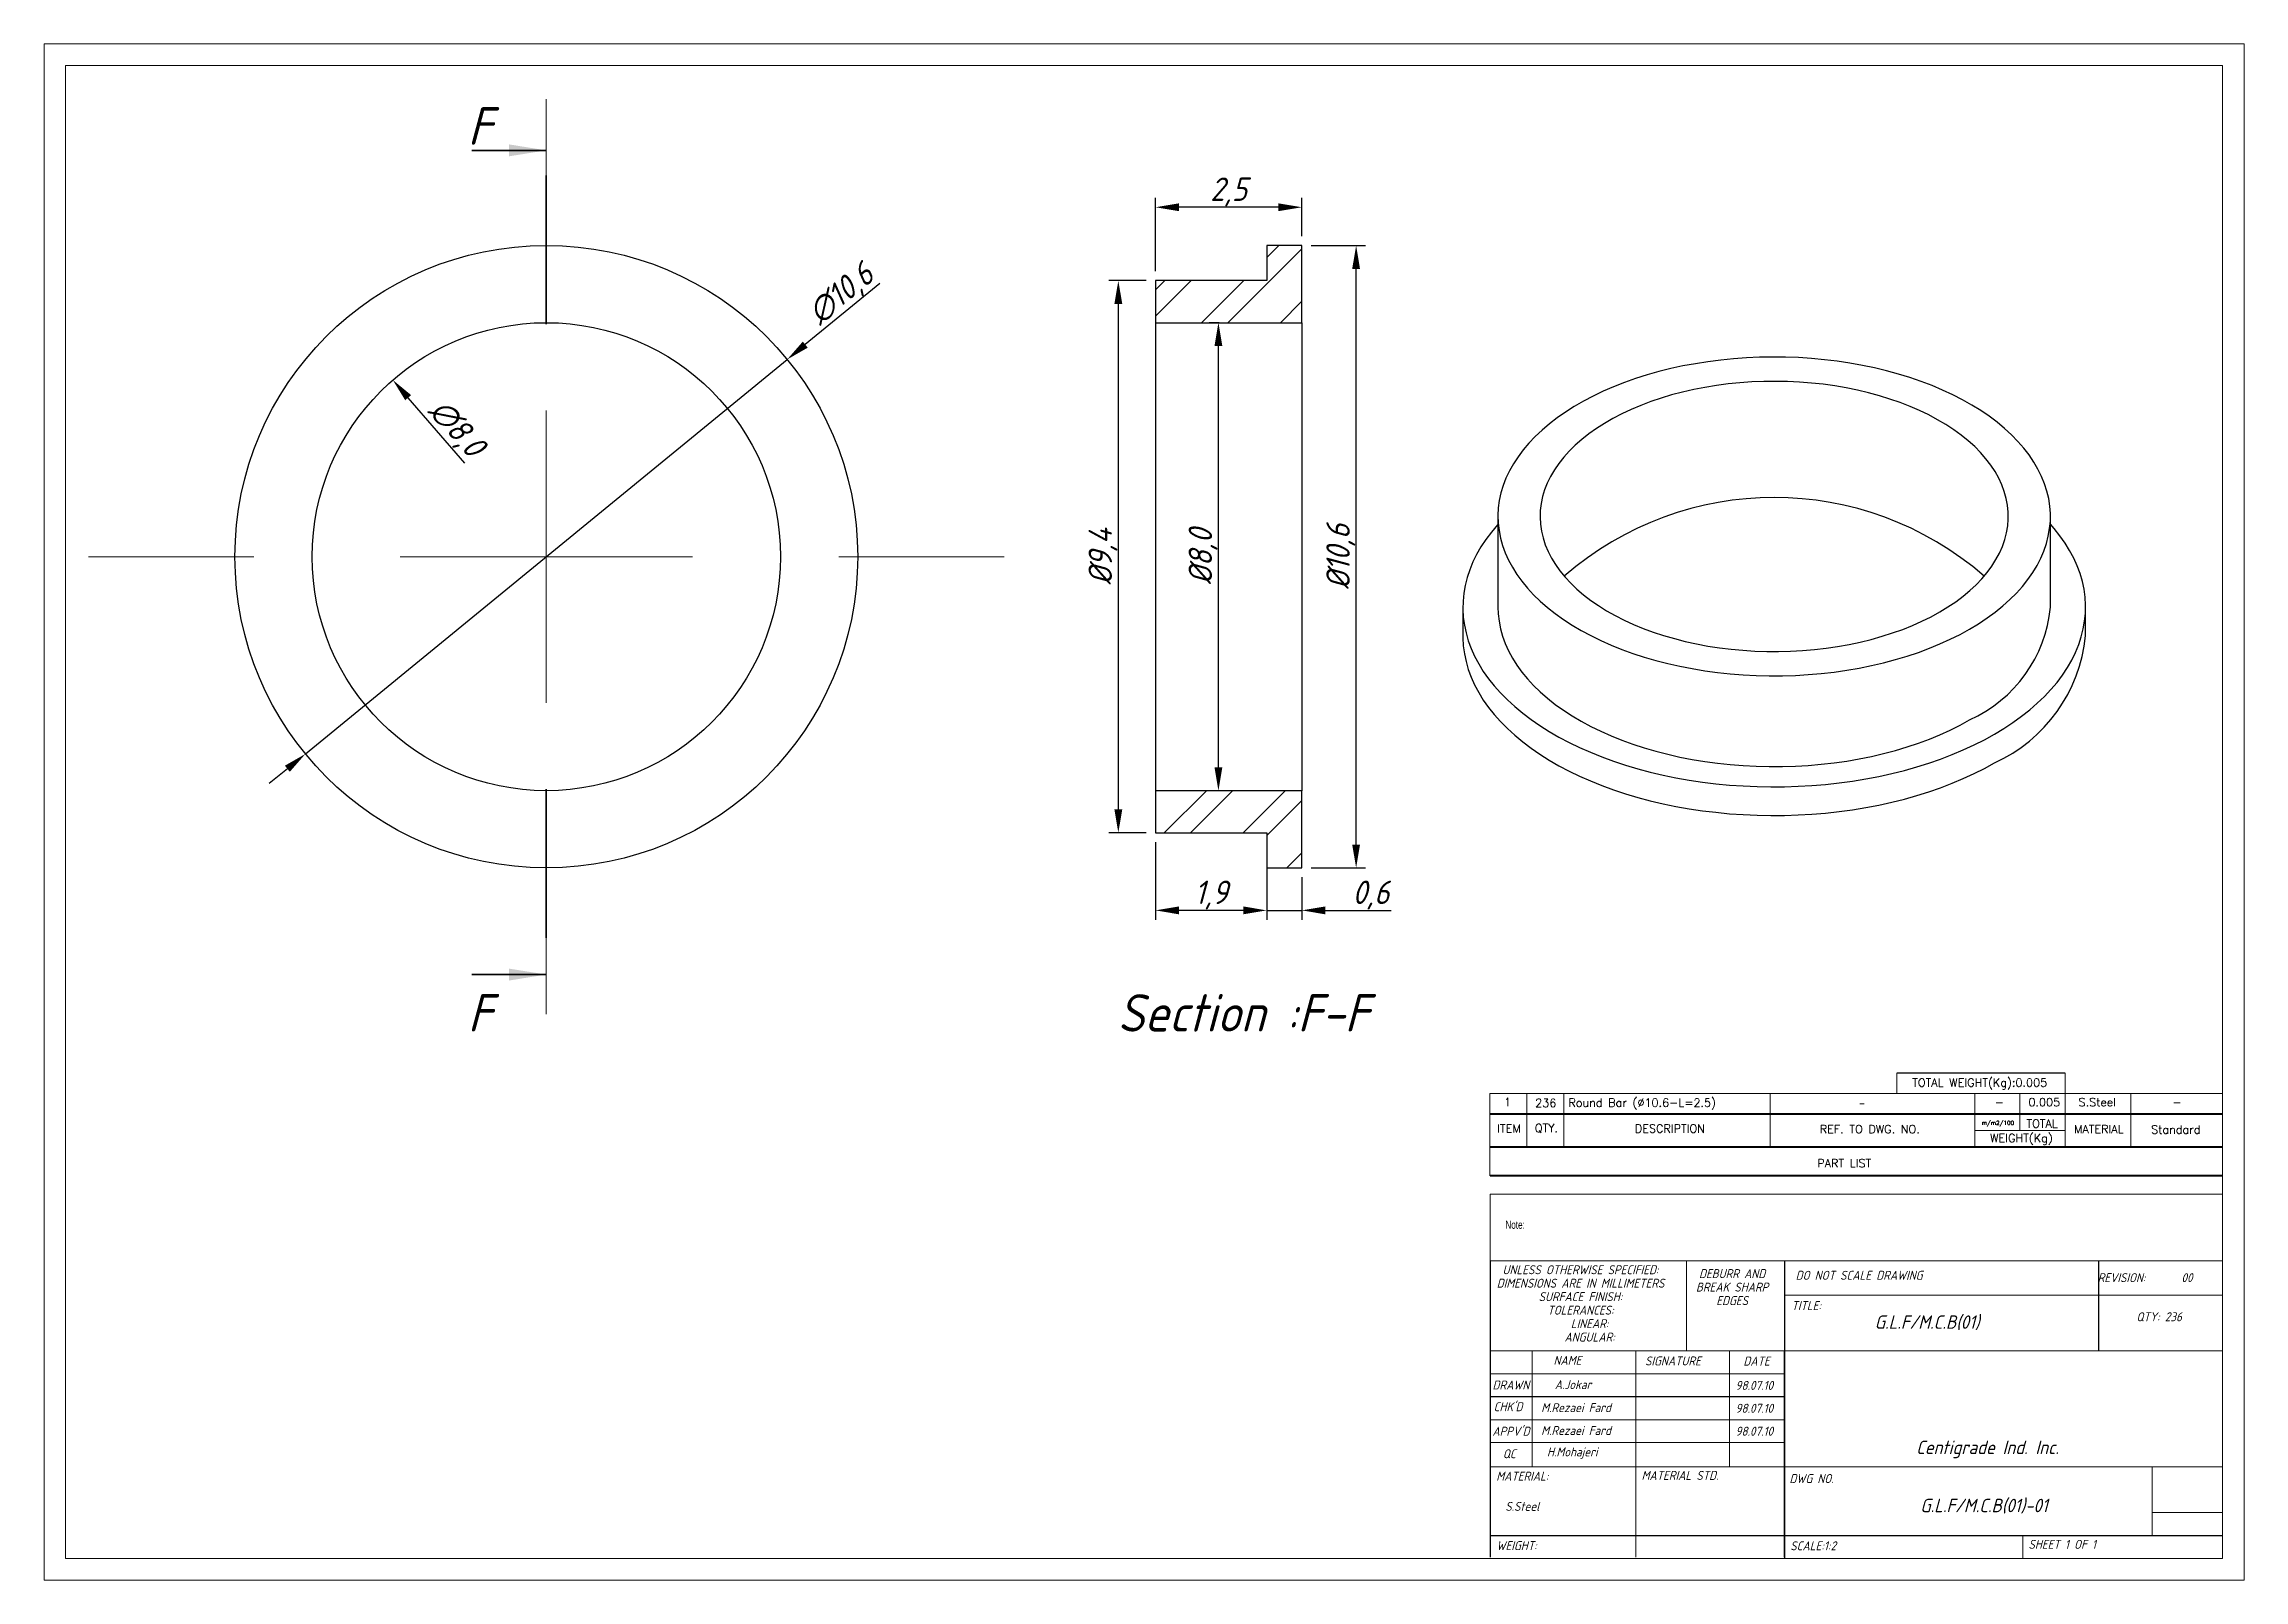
# Model space of a CAD drawing. Header units: millimetres. Extents: x 607.2 to 644.8, y 572.8 to 644.7.
# Drawn here: x 607.21 to 644.8, y 572.76 to 599.02 of the extents above; entities that cross this region are included whole.
import ezdxf
from ezdxf.enums import TextEntityAlignment as Align

# ---------------------------------------------------------------- set-up
doc = ezdxf.new("R2010")
doc.units = ezdxf.units.MM
doc.linetypes.add('PHANTOM', pattern=[12.7, 6.35, -1.27, 1.27, -1.27, 1.27, -1.27])
doc.linetypes.add('SLD-Solid', pattern=[0])
doc.layers.add('title', color=7, linetype='Continuous', lineweight=15)
doc.styles.add('GENISO', font='geniso.shx', dxfattribs={"oblique": 15})
doc.styles.add('SLDTEXTSTYLE0', font='TXT', dxfattribs={"width": 0.75})
doc.styles.add('TITLE', font='romans.shx', dxfattribs={"height": 2.5})
doc.dimstyles.new('Scale', dxfattribs={"dimscale": 0.16, "dimtxt": 2.5, "dimasz": 2.5, "dimexe": 1, "dimexo": 1, "dimgap": 0.2, "dimtad": 1, "dimdec": 1, "dimzin": 0, "dimtxsty": 'GENISO', "dimcen": 2.5, "dimclrd": 1, "dimclre": 1, "dimclrt": 7, "dimadec": 0, "dimazin": 0, "dimtfac": 1, "dimtdec": 1, "dimtmove": 0, "dimatfit": 3, "dimfxl": 1, "dimtzin": 0, "dimlwd": -1, "dimlwe": -1, "dimarcsym": 0})
pattern_1 = [(45, (168.6129, -35.1932), (-0.6735192, 0.6735192), []), (45, (169.0619, -35.1932), (-0.6735192, 0.6735192), [])]

msp = doc.modelspace()

# ---------------------------------------------------------------- texts
at = {"attachment_point": 5, "style": 'GENISO'}
for s, insert, char_height in [('F', (614.655, 597.616), 0.64), ('F', (614.655, 582.456), 0.64), ('Section :F-F', (627.698, 582.456), 0.64), ('UNLESS OTHERWISE SPECIFIED:', (633.461, 578.065), 0.15355), ('DIMENSIONS ARE IN MILLIMETERS', (633.461, 577.835), 0.15355), ('BREAK SHARP', (636.051, 577.768), 0.15355), ('DEBURR AND', (636.051, 577.999), 0.1535), ('DO NOT SCALE DRAWING', (638.22, 577.97), 0.15355), ('REVISION:       00', (643.107, 577.93), 0.15355), ('SURFACE FINISH:', (633.461, 577.605), 0.15355), ('TOLERANCES:', (633.461, 577.374), 0.15355), ('EDGES', (636.051, 577.538), 0.1535), ('TITLE:', (637.318, 577.452), 0.1535), ('ANGULAR:', (633.617, 576.914), 0.1535), ('LINEAR:', (633.617, 577.144), 0.1535), ('G.L.F/M.C.B(01)', (639.383, 577.159), 0.23032), ('\\pi-0.46064,l0.61418,t0.61418;QTY:^I236', (643.27, 577.261), 0.15355), ('NAME', (633.237, 576.516), 0.1535), ('SIGNATURE', (635.04, 576.506), 0.1535), ('DATE', (636.468, 576.503), 0.1535), ('DRAWN', (632.271, 576.095), 0.1535), ('A.Jokar', (633.334, 576.102), 0.1535), ('98.07.10', (636.43, 576.088), 0.1535), ("CHK'D", (632.223, 575.724), 0.1535), ('M.Rezaei Fard', (633.385, 575.708), 0.15355), ('98.07.10', (636.43, 575.697), 0.1535), ("APPV'D", (632.273, 575.305), 0.1535), ('M.Rezaei Fard', (633.385, 575.317), 0.15355), ('98.07.10', (636.43, 575.305), 0.1535), ('Centigrade Ind. Inc.', (640.414, 574.994), 0.23032), ('QC', (632.243, 574.92), 0.1535), ('H.Mohajeri', (633.32, 574.928), 0.1535), ('MATERIAL:', (632.467, 574.536), 0.1535), ('MATERIAL STD.', (635.16, 574.549), 0.15355), ('DWG NO.', (637.408, 574.496), 0.1535), ('S.Steel', (632.467, 574.02), 0.1535), ('G.L.F/M.C.B(01)-01', (640.355, 574.024), 0.23032), ('WEIGHT:', (632.369, 573.349), 0.1535), ('SCALE:1:2', (637.436, 573.346), 0.1535), ('SHEET 1 OF 1', (641.691, 573.371), 0.15355)]:
    msp.add_mtext(s, dxfattribs=dict(at, insert=insert, char_height=char_height))
at = {"linetype": 'Continuous', "lineweight": 15, "insert": (632.178, 578.903), "char_height": 0.1382, "attachment_point": 1, "style": 'SLDTEXTSTYLE0'}
msp.add_mtext('Note:', dxfattribs=at)
at = {"layer": 'title', "style": 'TITLE'}
for s, height, p in [('TOTAL WEIGHT(Kg):0.005', 0.14038, (640.281, 581.254)), ('236', 0.1404, (632.867, 580.916)), ('-', 0.14, (640.614, 580.929)), ('0.005', 0.1404, (641.384, 580.929)), ('S.Steel', 0.1404, (642.289, 580.929)), ('-', 0.14, (643.653, 580.929)), ('ITEM', 0.1404, (632.238, 580.48)), ('QTY.', 0.1404, (632.879, 580.48)), ('DESCRIPTION', 0.14038, (634.988, 580.478)), ('REF. TO DWG. NO.', 0.14038, (638.403, 580.469)), ('m/m2/100', 0.0702, (640.591, 580.57)), ('WEIGHT(Kg)', 0.1404, (640.994, 580.306)), ('TOTAL', 0.1404, (641.347, 580.563)), ('MATERIAL', 0.1404, (642.316, 580.469)), ('Standard', 0.1404, (643.631, 580.461)), ('PART LIST', 0.1404, (637.966, 579.886))]:
    msp.add_text(s, height=height, dxfattribs=at).set_placement(p, align=Align.MIDDLE)
for s, height, p in [('1', 0.14, (632.154, 580.863)), ('Round Bar (%%C10.6-L=2.5)', 0.14038, (633.254, 580.851)), ('-', 0.101, (638.213, 580.858))]:
    msp.add_text(s, height=height, dxfattribs=at).set_placement(p)

# ---------------------------------------------------------------- blocks, each defined once
blk = doc.blocks.new('SW_CENTERMARKSYMBOL_2')
at = {"color": 0, "linetype": 'Continuous', "lineweight": 0}
for p, q in [((0, 25), (0, 39.1)), ((0, 0), (0, 12.5)), ((-25, 0), (-39.1, 0)), ((0, 0), (-12.5, 0)), ((0, 0), (0, -12.5)), ((0, 0), (12.5, 0)), ((25, 0), (39.1, 0)), ((0, -25), (0, -39.1))]:
    blk.add_line(p, q, dxfattribs=at)
blk = doc.blocks.new('*D30')
at = {"color": 1, "transparency": 16777216}
for p, q in [((626.199, 595.134), (626.199, 596.387)), ((628.299, 596.227), (626.599, 596.227)), ((628.699, 595.734), (628.699, 596.387))]:
    blk.add_line(p, q, dxfattribs=at)
for points in [[(626.599, 596.294), (626.599, 596.16), (626.199, 596.227)], [(628.299, 596.294), (628.299, 596.16), (628.699, 596.227)]]:
    blk.add_solid(points, dxfattribs=at)
at = {"layer": 'Defpoints', "color": 0, "transparency": 16777216}
for p in [(626.199, 596.227), (628.699, 595.574), (626.199, 594.974)]:
    blk.add_point(p, dxfattribs=at)
at = {"color": 7, "transparency": 16777216, "insert": (627.449, 596.489), "char_height": 0.4, "attachment_point": 5, "style": 'GENISO'}
blk.add_mtext('2,5', dxfattribs=at)
blk = doc.blocks.new('*D31')
at = {"color": 1, "transparency": 16777216}
for p, q in [((628.099, 584.774), (628.099, 584.048)), ((628.699, 584.774), (628.699, 584.048)), ((627.699, 584.208), (627.299, 584.208)), ((628.099, 584.208), (628.699, 584.208)), ((629.099, 584.208), (630.227, 584.208))]:
    blk.add_line(p, q, dxfattribs=at)
for points in [[(627.699, 584.275), (627.699, 584.141), (628.099, 584.208)], [(629.099, 584.275), (629.099, 584.141), (628.699, 584.208)]]:
    blk.add_solid(points, dxfattribs=at)
at = {"layer": 'Defpoints', "color": 0, "transparency": 16777216}
for p in [(628.099, 584.934), (628.699, 584.934), (628.099, 584.208)]:
    blk.add_point(p, dxfattribs=at)
at = {"color": 7, "transparency": 16777216, "insert": (629.879, 584.47), "char_height": 0.4, "attachment_point": 5, "style": 'GENISO'}
blk.add_mtext('0,6', dxfattribs=at)
blk = doc.blocks.new('*D32')
at = {"color": 1, "transparency": 16777216}
for p, q in [((626.199, 585.374), (626.199, 584.048)), ((628.099, 585.374), (628.099, 584.048)), ((627.699, 584.208), (626.599, 584.208))]:
    blk.add_line(p, q, dxfattribs=at)
for points in [[(626.599, 584.275), (626.599, 584.141), (626.199, 584.208)], [(627.699, 584.275), (627.699, 584.141), (628.099, 584.208)]]:
    blk.add_solid(points, dxfattribs=at)
at = {"layer": 'Defpoints', "color": 0, "transparency": 16777216}
for p in [(626.199, 585.534), (628.099, 585.534), (626.199, 584.208)]:
    blk.add_point(p, dxfattribs=at)
at = {"color": 7, "transparency": 16777216, "insert": (627.149, 584.47), "char_height": 0.4, "attachment_point": 5, "style": 'GENISO'}
blk.add_mtext('1,9', dxfattribs=at)
blk = doc.blocks.new('*D28')
at = {"color": 1, "transparency": 16777216}
for p, q in [((626.039, 594.974), (625.404, 594.974)), ((625.564, 594.574), (625.564, 585.934)), ((626.039, 585.534), (625.404, 585.534))]:
    blk.add_line(p, q, dxfattribs=at)
for points in [[(625.497, 594.574), (625.631, 594.574), (625.564, 594.974)], [(625.497, 585.934), (625.631, 585.934), (625.564, 585.534)]]:
    blk.add_solid(points, dxfattribs=at)
at = {"layer": 'Defpoints', "color": 0, "transparency": 16777216}
for p in [(626.199, 594.974), (625.564, 585.534), (626.199, 585.534)]:
    blk.add_point(p, dxfattribs=at)
at = {"color": 7, "transparency": 16777216, "insert": (625.302, 590.254), "char_height": 0.4, "attachment_point": 5, "rotation": 90, "style": 'GENISO'}
blk.add_mtext('%%C9,4', dxfattribs=at)
blk = doc.blocks.new('*D29')
at = {"color": 1, "transparency": 16777216}
for p, q in [((628.859, 595.574), (629.787, 595.574)), ((629.627, 585.334), (629.627, 595.174)), ((628.859, 584.934), (629.787, 584.934))]:
    blk.add_line(p, q, dxfattribs=at)
for points in [[(629.56, 595.174), (629.693, 595.174), (629.627, 595.574)], [(629.56, 585.334), (629.693, 585.334), (629.627, 584.934)]]:
    blk.add_solid(points, dxfattribs=at)
at = {"layer": 'Defpoints', "color": 0, "transparency": 16777216}
for p in [(628.699, 595.574), (629.627, 595.574), (628.699, 584.934)]:
    blk.add_point(p, dxfattribs=at)
at = {"color": 7, "transparency": 16777216, "insert": (629.365, 590.254), "char_height": 0.4, "attachment_point": 5, "rotation": 90, "style": 'GENISO'}
blk.add_mtext('%%C10,6', dxfattribs=at)
blk = doc.blocks.new('*D33')
at = {"color": 1, "transparency": 16777216}
for p, q in [((627.289, 594.254), (627.114, 594.254)), ((627.274, 586.654), (627.274, 593.854)), ((627.289, 586.254), (627.114, 586.254))]:
    blk.add_line(p, q, dxfattribs=at)
for points in [[(627.207, 593.854), (627.341, 593.854), (627.274, 594.254)], [(627.207, 586.654), (627.341, 586.654), (627.274, 586.254)]]:
    blk.add_solid(points, dxfattribs=at)
at = {"layer": 'Defpoints', "color": 0, "transparency": 16777216}
for p in [(627.274, 594.254), (627.449, 594.254), (627.449, 586.254)]:
    blk.add_point(p, dxfattribs=at)
at = {"color": 7, "transparency": 16777216, "insert": (627.012, 590.254), "char_height": 0.4, "attachment_point": 5, "rotation": 90, "style": 'GENISO'}
blk.add_mtext('%%C8,0', dxfattribs=at)
blk = doc.blocks.new('*D34')
at = {"color": 1, "transparency": 16777216}
for p, q in [((621.488, 594.921), (620.216, 593.878)), ((611.675, 586.882), (619.906, 593.625)), ((611.366, 586.629), (611.056, 586.375))]:
    blk.add_line(p, q, dxfattribs=at)
for points in [[(620.173, 593.93), (620.258, 593.827), (619.906, 593.625)], [(611.324, 586.681), (611.408, 586.577), (611.675, 586.882)]]:
    blk.add_solid(points, dxfattribs=at)
at = {"layer": 'Defpoints', "color": 0, "transparency": 16777216}
for p in [(619.906, 593.625), (611.675, 586.882)]:
    blk.add_point(p, dxfattribs=at)
at = {"color": 7, "transparency": 16777216, "insert": (620.841, 594.729), "char_height": 0.4, "attachment_point": 5, "rotation": 39.322, "style": 'GENISO'}
blk.add_mtext('∅10,6', dxfattribs=at)
blk = doc.blocks.new('*D35')
at = {"color": 1, "transparency": 16777216}
blk.add_line((614.4, 591.855), (613.431, 592.972), dxfattribs=at)
blk.add_solid([(613.481, 593.016), (613.38, 592.928), (613.168, 593.274)], dxfattribs=at)
at = {"layer": 'Defpoints', "color": 0, "transparency": 16777216}
for p in [(613.168, 593.274), (618.413, 587.233)]:
    blk.add_point(p, dxfattribs=at)
at = {"color": 7, "transparency": 16777216, "insert": (614.244, 592.434), "char_height": 0.4, "attachment_point": 5, "rotation": 310.9657, "style": 'GENISO'}
blk.add_mtext('∅8,0', dxfattribs=at)

# ---------------------------------------------------------------- dimensions: what is measured, and where the dimension line sits
for base, p1, p2, picture, middle in [((626.199, 596.227), (628.699, 595.574), (626.199, 594.974), '*D30', (627.449, 596.489)), ((626.199, 584.208), (628.099, 585.534), (626.199, 585.534), '*D32', (627.149, 584.47))]:
    dim = msp.add_linear_dim(base=base, p1=p1, p2=p2, dimstyle='Scale')
    dim.commit()
    dim.dimension.update_dxf_attribs({"geometry": picture, "text_midpoint": middle})
dim = msp.add_diameter_dim_2p(p1=(611.675, 586.882), p2=(619.906, 593.625), dimstyle='Scale')
dim.commit()
dim.dimension.update_dxf_attribs({"geometry": '*D34', "text_midpoint": (620.841, 594.729)})
for base, p1, p2, picture, middle in [((629.627, 595.574), (628.699, 584.934), (628.699, 595.574), '*D29', (629.365, 590.254)), ((625.564, 585.534), (626.199, 594.974), (626.199, 585.534), '*D28', (625.302, 590.254)), ((627.274, 594.254), (627.449, 586.254), (627.449, 594.254), '*D33', (627.012, 590.254))]:
    dim = msp.add_linear_dim(base=base, p1=p1, p2=p2, angle=90, text='%%C<>', dimstyle='Scale')
    dim.commit()
    dim.dimension.update_dxf_attribs({"geometry": picture, "text_midpoint": middle})
dim = msp.add_diameter_dim_2p(p1=(618.413, 587.233), p2=(613.168, 593.274), dimstyle='Scale')
dim.commit()
dim.dimension.update_dxf_attribs({"geometry": '*D35', "text_midpoint": (614.047, 592.262), "dimtype": 163})
dim = msp.add_linear_dim(base=(628.099, 584.208), p1=(628.699, 584.934), p2=(628.099, 584.934), dimstyle='Scale')
dim.commit()
dim.dimension.update_dxf_attribs({"geometry": '*D31', "text_midpoint": (629.879, 584.208), "dimtype": 160})

# ---------------------------------------------------------------- hatches: boundary and pattern name
at = {"linetype": 'Continuous', "lineweight": 18}
h = msp.add_hatch(dxfattribs=at)
h.set_pattern_fill('ANSI32', color=256, scale=0.1, style=0)
h.set_pattern_definition(pattern_1)
h.paths.add_polyline_path([(626.199, 594.974), (626.199, 594.254), (628.699, 594.254), (628.699, 595.574), (628.099, 595.574), (628.099, 594.974)], flags=0)
h = msp.add_hatch(dxfattribs=at)
h.set_pattern_fill('ANSI32', color=256, scale=0.1, style=0)
h.set_pattern_definition(pattern_1)
h.paths.add_polyline_path([(628.699, 584.934), (628.699, 586.254), (626.199, 586.254), (626.199, 585.534), (628.099, 585.534), (628.099, 584.934)], flags=0)

# ---------------------------------------------------------------- linework, layer by layer
at = {"linetype": 'Continuous', "lineweight": 35}
for p, q in [((614.521, 597.199), (615.791, 597.199)), ((614.521, 583.111), (615.791, 583.111))]:
    msp.add_line(p, q, dxfattribs=at)
at = {"linetype": 'PHANTOM', "lineweight": 35}
for p, q in [((615.791, 594.228), (615.791, 596.768)), ((615.791, 583.739), (615.791, 586.281))]:
    msp.add_line(p, q, dxfattribs=at)
at = {"linetype": 'Continuous', "lineweight": 25}
for p, q in [((628.099, 595.574), (628.099, 594.974)), ((628.699, 595.574), (628.099, 595.574)), ((628.699, 594.254), (628.699, 595.574)), ((628.099, 594.974), (626.199, 594.974)), ((626.199, 594.974), (626.199, 594.254)), ((626.199, 594.254), (626.199, 586.254)), ((626.199, 594.254), (628.699, 594.254)), ((628.699, 594.254), (628.699, 586.254)), ((632.05, 590.942), (632.05, 589.391)), ((641.49, 589.391), (641.49, 590.942)), ((631.45, 589.391), (631.45, 588.901)), ((642.09, 588.901), (642.09, 589.391)), ((628.699, 586.254), (626.199, 586.254)), ((626.199, 586.254), (626.199, 585.534)), ((628.699, 584.934), (628.699, 586.254)), ((626.199, 585.534), (628.099, 585.534)), ((628.099, 585.534), (628.099, 584.934)), ((628.099, 584.934), (628.699, 584.934))]:
    msp.add_line(p, q, dxfattribs=at)
for p, q in [((641.74, 581.427), (638.864, 581.427)), ((631.917, 578.22), (631.917, 573.153)), ((636.947, 578.22), (636.947, 573.13)), ((642.317, 576.677), (642.317, 578.22)), ((636.947, 573.153), (636.947, 576.677)), ((636.947, 575.894), (631.917, 575.894)), ((631.917, 573.521), (644.428, 573.521))]:
    msp.add_line(p, q)
at = {"linetype": 'SLD-Solid', "lineweight": 15}
for p, q in [((631.917, 579.357), (644.428, 579.357)), ((631.917, 579.357), (631.917, 578.22)), ((631.917, 578.22), (644.428, 578.22)), ((635.271, 578.22), (635.271, 576.677)), ((644.428, 577.633), (636.947, 577.633)), ((644.428, 576.677), (631.917, 576.677)), ((632.636, 576.677), (632.636, 574.696)), ((634.404, 576.677), (634.404, 573.153)), ((636.008, 576.677), (636.008, 574.696)), ((636.947, 576.285), (631.917, 576.285)), ((636.947, 575.502), (631.917, 575.502)), ((636.947, 575.111), (631.917, 575.111)), ((632.875, 574.696), (631.917, 574.696)), ((632.875, 574.696), (644.428, 574.696)), ((643.23, 573.521), (643.23, 574.696)), ((644.428, 573.913), (643.23, 573.913)), ((641.019, 573.13), (641.019, 573.521))]:
    msp.add_line(p, q, dxfattribs=at)
for points in [[(607.209, 599.018), (644.797, 599.018), (644.797, 572.761), (607.209, 572.761)], [(607.577, 598.649), (644.428, 598.649), (644.428, 573.13), (607.577, 573.13)]]:
    msp.add_lwpolyline(points, close=True, dxfattribs=at)
at = {"linetype": 'Continuous', "lineweight": 25, "flags": 128}
for points in [[(640.107, 589.015), (640.261, 589.108), (640.407, 589.206), (640.545, 589.307), (640.675, 589.411), (640.796, 589.52), (640.907, 589.631), (641.01, 589.745), (641.103, 589.862), (641.187, 589.981), (641.26, 590.103), (641.324, 590.226), (641.377, 590.351), (641.421, 590.478), (641.453, 590.605), (641.476, 590.733), (641.488, 590.861), (641.489, 590.99), (641.48, 591.119), (641.46, 591.247), (641.43, 591.375), (641.389, 591.501), (641.338, 591.626), (641.277, 591.75), (641.206, 591.872), (641.125, 591.992), (641.034, 592.11), (640.934, 592.225), (640.824, 592.337), (640.706, 592.446), (640.578, 592.551), (640.442, 592.653), (640.298, 592.752), (640.146, 592.846), (639.987, 592.936), (639.82, 593.021), (639.647, 593.102), (639.467, 593.178), (639.281, 593.249), (639.089, 593.315), (638.893, 593.376), (638.691, 593.431), (638.485, 593.48), (638.276, 593.524), (638.063, 593.562), (637.847, 593.595), (637.629, 593.621), (637.409, 593.642), (637.187, 593.656), (636.965, 593.664), (636.742, 593.667), (636.519, 593.663), (636.297, 593.653), (636.075, 593.637), (635.856, 593.615), (635.638, 593.587), (635.423, 593.553), (635.211, 593.514), (635.002, 593.468), (634.797, 593.417), (634.597, 593.361), (634.402, 593.299), (634.211, 593.232), (634.027, 593.16), (633.849, 593.082), (633.677, 593), (633.512, 592.914), (633.354, 592.823), (633.204, 592.727), (633.062, 592.628), (632.928, 592.525), (632.803, 592.419), (632.687, 592.309), (632.579, 592.196), (632.481, 592.081), (632.393, 591.962), (632.315, 591.842), (632.246, 591.719), (632.187, 591.595), (632.139, 591.47), (632.101, 591.343), (632.073, 591.215), (632.056, 591.087), (632.05, 590.958), (632.054, 590.829), (632.068, 590.701), (632.093, 590.573), (632.129, 590.446), (632.174, 590.32), (632.23, 590.195), (632.296, 590.072), (632.373, 589.951), (632.458, 589.833), (632.554, 589.716), (632.659, 589.603), (632.773, 589.492), (632.896, 589.385), (633.028, 589.281), (633.168, 589.181), (633.316, 589.085), (633.472, 588.993), (633.635, 588.905), (633.805, 588.822), (633.982, 588.743), (634.165, 588.67), (634.354, 588.601), (634.548, 588.538), (634.747, 588.48), (634.951, 588.428), (635.158, 588.381), (635.37, 588.34), (635.584, 588.305), (635.801, 588.275), (636.02, 588.252), (636.241, 588.234), (636.463, 588.223), (636.686, 588.218), (636.909, 588.218), (637.132, 588.225), (637.353, 588.238), (637.574, 588.257), (637.793, 588.282), (638.009, 588.313), (638.223, 588.35), (638.433, 588.392), (638.64, 588.44), (638.843, 588.494), (639.041, 588.553), (639.233, 588.618), (639.421, 588.688), (639.602, 588.762), (639.777, 588.842), (639.946, 588.926), (640.107, 589.015)], [(639.598, 589.309), (639.739, 589.395), (639.872, 589.484), (639.997, 589.577), (640.113, 589.674), (640.221, 589.775), (640.32, 589.878), (640.409, 589.984), (640.489, 590.092), (640.559, 590.203), (640.62, 590.316), (640.67, 590.43), (640.71, 590.546), (640.74, 590.662), (640.76, 590.78), (640.769, 590.898), (640.768, 591.016), (640.756, 591.133), (640.734, 591.251), (640.701, 591.367), (640.659, 591.482), (640.606, 591.596), (640.543, 591.709), (640.47, 591.819), (640.388, 591.927), (640.296, 592.032), (640.195, 592.135), (640.085, 592.234), (639.966, 592.33), (639.839, 592.422), (639.704, 592.511), (639.562, 592.595), (639.412, 592.676), (639.255, 592.751), (639.092, 592.822), (638.922, 592.888), (638.747, 592.949), (638.567, 593.005), (638.383, 593.055), (638.194, 593.1), (638.001, 593.139), (637.805, 593.172), (637.606, 593.2), (637.405, 593.222), (637.203, 593.237), (636.999, 593.247), (636.795, 593.251), (636.591, 593.249), (636.387, 593.24), (636.184, 593.226), (635.983, 593.206), (635.784, 593.18), (635.587, 593.148), (635.394, 593.11), (635.204, 593.067), (635.018, 593.018), (634.836, 592.963), (634.66, 592.904), (634.489, 592.839), (634.324, 592.769), (634.166, 592.695), (634.014, 592.616), (633.87, 592.533), (633.733, 592.445), (633.604, 592.353), (633.483, 592.258), (633.371, 592.16), (633.268, 592.058), (633.174, 591.953), (633.089, 591.846), (633.014, 591.736), (632.948, 591.625), (632.893, 591.511), (632.848, 591.396), (632.813, 591.28), (632.788, 591.163), (632.774, 591.045), (632.77, 590.927), (632.776, 590.809), (632.793, 590.692), (632.821, 590.575), (632.858, 590.459), (632.906, 590.344), (632.964, 590.231), (633.032, 590.12), (633.109, 590.011), (633.196, 589.904), (633.293, 589.8), (633.398, 589.699), (633.513, 589.601), (633.636, 589.507), (633.767, 589.417), (633.905, 589.33), (634.052, 589.248), (634.205, 589.17), (634.365, 589.097), (634.531, 589.028), (634.704, 588.965), (634.881, 588.906), (635.064, 588.853), (635.251, 588.806), (635.442, 588.764), (635.636, 588.727), (635.833, 588.697), (636.033, 588.672), (636.235, 588.654), (636.438, 588.641), (636.642, 588.634), (636.846, 588.633), (637.05, 588.638), (637.254, 588.65), (637.456, 588.667), (637.656, 588.69), (637.854, 588.719), (638.049, 588.754), (638.241, 588.795), (638.429, 588.841), (638.613, 588.893), (638.792, 588.95), (638.965, 589.012), (639.133, 589.079), (639.295, 589.151), (639.45, 589.228), (639.598, 589.309)], [(632.05, 590.807), (632.04, 590.797), (631.937, 590.675), (631.843, 590.55), (631.759, 590.423), (631.685, 590.294), (631.621, 590.163), (631.567, 590.031), (631.523, 589.898), (631.489, 589.763), (631.466, 589.628), (631.453, 589.492), (631.45, 589.357), (631.458, 589.221), (631.476, 589.085), (631.505, 588.95), (631.543, 588.816), (631.593, 588.683), (631.652, 588.552), (631.721, 588.422), (631.8, 588.294), (631.889, 588.168), (631.988, 588.045), (632.095, 587.924), (632.212, 587.806), (632.338, 587.691), (632.473, 587.58), (632.616, 587.472), (632.767, 587.368), (632.926, 587.267), (633.092, 587.171), (633.266, 587.08), (633.446, 586.992), (633.633, 586.91), (633.826, 586.832), (634.025, 586.76), (634.229, 586.692), (634.439, 586.63), (634.653, 586.573), (634.87, 586.522), (635.092, 586.476), (635.317, 586.436), (635.545, 586.402), (635.775, 586.373), (636.007, 586.351), (636.241, 586.335), (636.476, 586.324), (636.711, 586.32), (636.946, 586.321), (637.181, 586.329), (637.415, 586.342), (637.648, 586.362), (637.88, 586.387), (638.109, 586.418), (638.335, 586.455), (638.558, 586.498), (638.778, 586.547), (638.994, 586.601), (639.206, 586.66), (639.413, 586.725), (639.614, 586.795), (639.81, 586.87), (640, 586.951), (640.184, 587.035), (640.361, 587.125), (640.531, 587.219)], [(640.531, 587.219), (640.694, 587.317), (640.849, 587.419), (640.996, 587.525), (641.135, 587.635), (641.265, 587.748), (641.387, 587.865), (641.499, 587.984), (641.602, 588.106), (641.696, 588.231), (641.78, 588.358), (641.854, 588.487), (641.918, 588.618), (641.973, 588.75), (642.017, 588.883), (642.05, 589.018), (642.074, 589.153), (642.087, 589.289), (642.089, 589.424), (642.082, 589.56), (642.063, 589.696), (642.035, 589.831), (641.996, 589.965), (641.947, 590.098), (641.888, 590.229), (641.818, 590.359), (641.739, 590.487), (641.65, 590.613), (641.552, 590.736), (641.49, 590.807)], [(632.05, 589.391), (632.054, 589.278), (632.068, 589.149), (632.093, 589.022), (632.129, 588.894), (632.174, 588.769), (632.23, 588.644), (632.296, 588.521), (632.373, 588.4), (632.458, 588.281), (632.554, 588.165), (632.659, 588.051), (632.773, 587.941), (632.896, 587.833), (633.028, 587.73), (633.168, 587.629), (633.316, 587.533), (633.472, 587.441), (633.635, 587.353), (633.805, 587.27), (633.982, 587.192), (634.165, 587.118), (634.354, 587.05), (634.548, 586.986), (634.747, 586.929), (634.951, 586.876), (635.158, 586.829), (635.37, 586.788), (635.584, 586.753), (635.801, 586.724), (636.02, 586.7), (636.241, 586.683), (636.463, 586.671), (636.686, 586.666), (636.909, 586.667), (637.132, 586.674), (637.353, 586.687), (637.574, 586.706), (637.793, 586.73), (638.009, 586.761), (638.223, 586.798), (638.433, 586.841), (638.64, 586.889), (638.843, 586.943), (639.041, 587.002), (639.233, 587.066), (639.421, 587.136), (639.602, 587.211), (639.777, 587.291), (639.946, 587.375), (640.107, 587.464)], [(631.45, 588.901), (631.45, 588.867), (631.458, 588.731), (631.476, 588.595), (631.505, 588.46), (631.543, 588.326), (631.593, 588.194), (631.652, 588.062), (631.721, 587.932), (631.8, 587.804), (631.889, 587.678), (631.988, 587.555), (632.095, 587.434), (632.212, 587.316), (632.338, 587.201), (632.473, 587.09), (632.616, 586.982), (632.767, 586.878), (632.926, 586.778), (633.092, 586.681), (633.266, 586.59), (633.446, 586.502), (633.633, 586.42), (633.826, 586.342), (634.025, 586.27), (634.229, 586.202), (634.439, 586.14), (634.653, 586.083), (634.87, 586.032), (635.092, 585.986), (635.317, 585.946), (635.545, 585.912), (635.775, 585.884), (636.007, 585.861), (636.241, 585.845), (636.476, 585.834), (636.711, 585.83), (636.946, 585.831), (637.181, 585.839), (637.415, 585.852), (637.648, 585.872), (637.88, 585.897), (638.109, 585.928), (638.335, 585.965), (638.558, 586.008), (638.778, 586.057), (638.994, 586.111), (639.206, 586.17), (639.413, 586.235), (639.614, 586.305), (639.81, 586.381), (640, 586.461), (640.184, 586.546), (640.361, 586.635), (640.531, 586.729)]]:
    msp.add_lwpolyline(points, dxfattribs=at)
at = {"linetype": 'Continuous', "lineweight": 25}
for radius in [5.32, 4]:
    msp.add_circle((615.791, 590.254), radius, dxfattribs=at)
for centre, radius, start, end in [((636.77, 585.806), 5.459, 48.9119, 131.0881), ((639.142, 589.616), 2.358, 294.1567, 354.5232), ((639.43, 589.164), 2.673, 294.3443, 354.3355)]:
    msp.add_arc(centre, radius, start, end, dxfattribs=at)
at = {"linetype": 'Continuous', "lineweight": 35}
for points in [[(615.791, 597.199), (615.156, 597.301), (615.156, 597.098)], [(615.791, 583.111), (615.156, 583.212), (615.156, 583.009)]]:
    msp.add_solid(points, dxfattribs=at)
at = {"layer": 'title'}
for p, q in [((638.864, 581.076), (638.864, 581.427)), ((641.74, 581.427), (641.74, 581.076)), ((641.74, 581.175), (641.74, 581.076)), ((644.428, 581.076), (631.913, 581.076)), ((631.913, 579.672), (631.913, 581.076)), ((632.545, 581.076), (632.545, 580.163)), ((633.177, 581.076), (633.177, 580.163)), ((636.699, 581.076), (636.699, 580.163)), ((640.196, 581.076), (640.196, 580.163)), ((640.968, 581.076), (640.968, 580.444)), ((641.74, 581.076), (641.74, 580.163)), ((642.863, 581.076), (642.863, 580.163)), ((640.196, 580.444), (641.74, 580.444)), ((640.968, 580.725), (640.968, 580.444))]:
    msp.add_line(p, q, dxfattribs=at)
at = {"layer": 'title', "const_width": 0.0351}
for points in [[(644.428, 580.725), (631.913, 580.725)], [(644.428, 580.163), (631.913, 580.163)], [(644.428, 579.672), (631.913, 579.672)]]:
    msp.add_lwpolyline(points, dxfattribs=at)

# ---------------------------------------------------------------- block references
at = {"linetype": 'Continuous', "lineweight": 0, "xscale": 0.2, "yscale": 0.2, "zscale": 0.2}
msp.add_blockref('SW_CENTERMARKSYMBOL_2', (615.791, 590.254), dxfattribs=at)

msp.set_redraw_order([(e.dxf.handle, doc.entitydb.next_handle()) for e in msp.query("TEXT MTEXT ATTDEF DIMENSION ARC_DIMENSION")])  # texts and dimensions are drawn at this point

doc.saveas('drawing.dxf')
